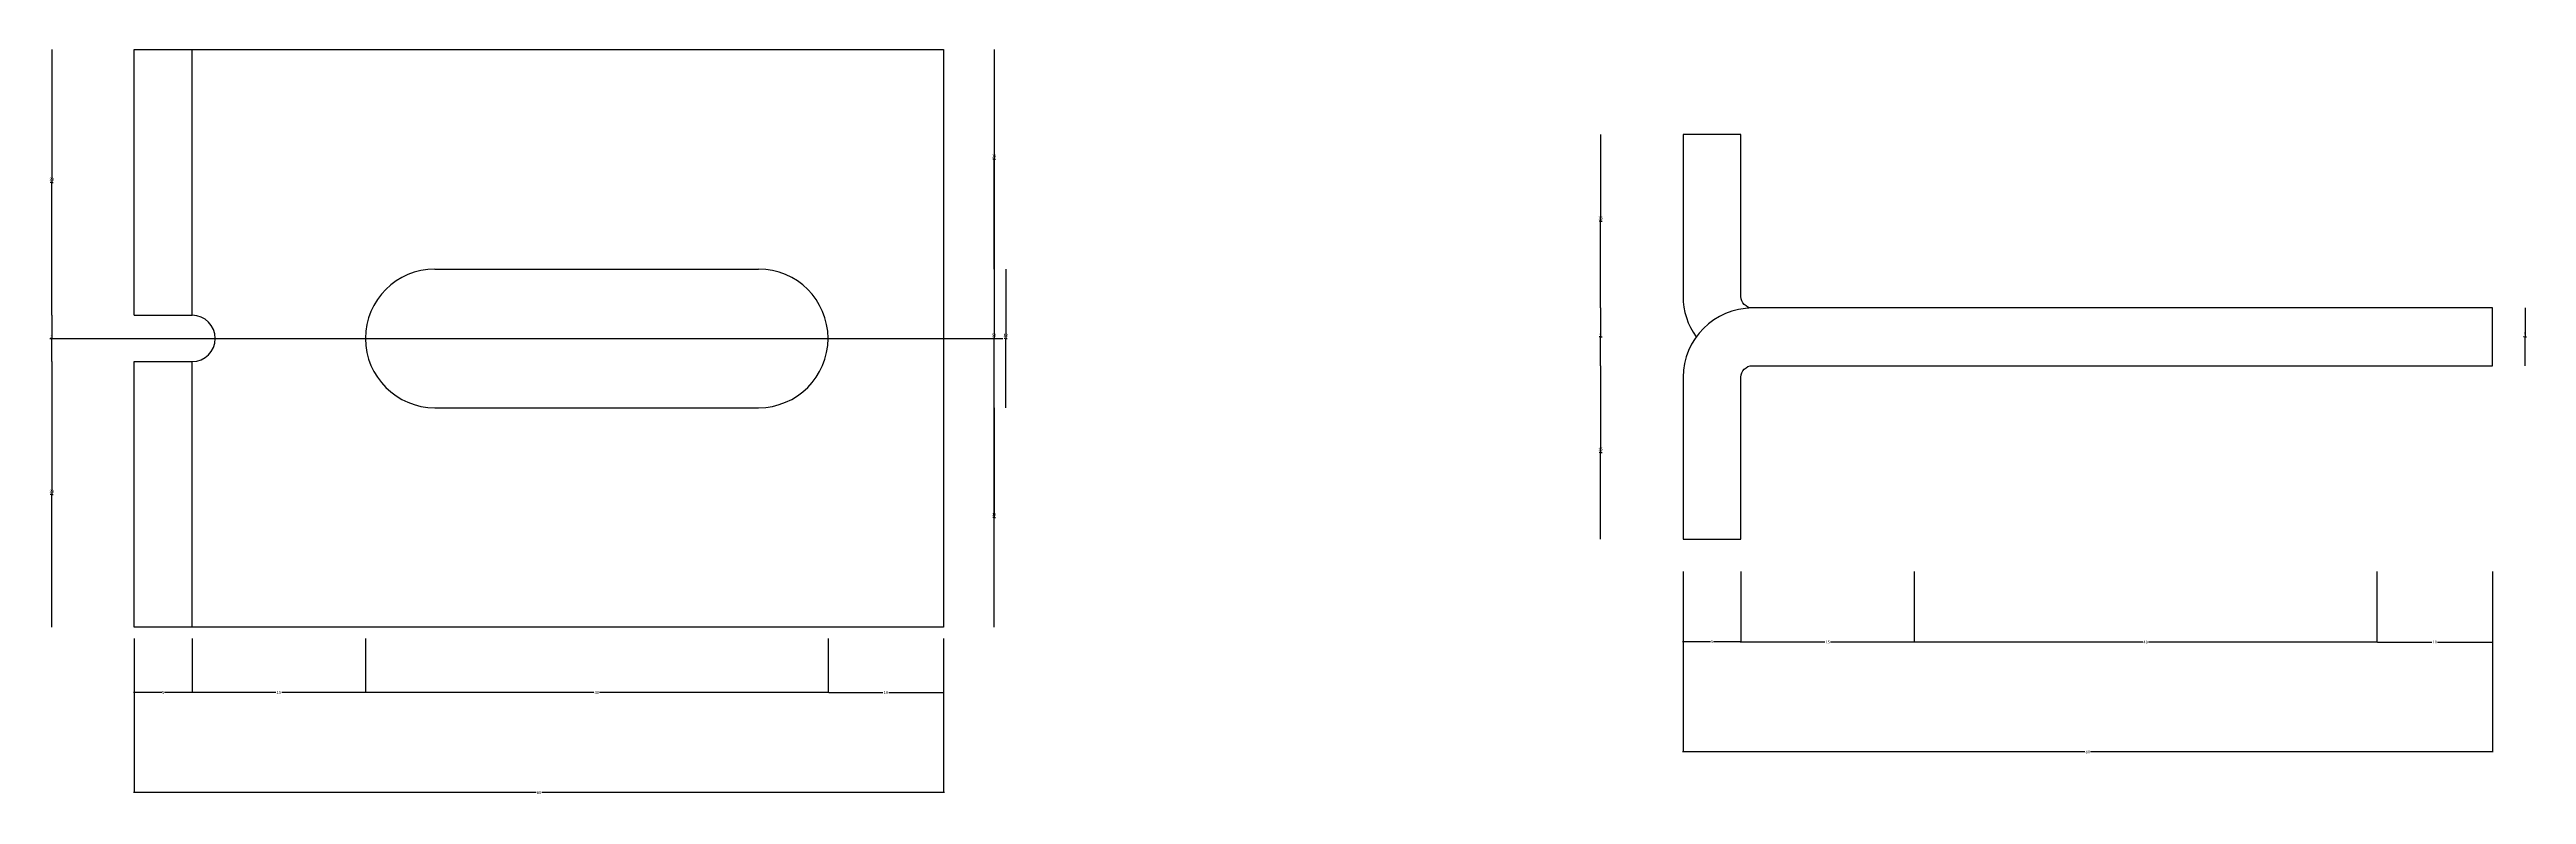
# Model space of a CAD drawing. Header units: metres. Extents: x -208167 to 103314, y -235023 to -104369.
# Drawn here: x 97770 to 98627, y -105827 to -105569 of the extents above; entities that cross this region are included whole.
import ezdxf

# ---------------------------------------------------------------- set-up
doc = ezdxf.new("R2010")
doc.units = ezdxf.units.M
for name, color, linetype in [('3', 3, 'Continuous'), ('4', 4, 'Continuous'), ('7', 7, 'Continuous'), ('DIM', 3, 'Continuous'), ('PUB_DIM', 3, 'Continuous')]:
    doc.layers.add(name, color=color, linetype=linetype)
doc.dimstyles.get("Standard").update_dxf_attribs({"dimtxt": 2.5, "dimasz": 2.5, "dimexe": 1.25, "dimexo": 0.625, "dimtad": 1, "dimcen": 2.5, "dimazin": 3, "dimtfac": 1, "dimtmove": 0, "dimatfit": 3})

msp = doc.modelspace()

# ---------------------------------------------------------------- blocks, each defined once
blk = doc.blocks.new('_CLOSEDFILLED')
at = {"color": 0, "linetype": 'BYBLOCK'}
blk.add_solid([(-1, 0.2), (0, 0), (-1, -0.2)], dxfattribs=at)
blk = doc.blocks.new('*D1')
for p, q in [((97879.13, -105772.71), (97879.13, -105791.37)), ((98039.13, -105772.71), (98039.13, -105791.37)), ((97958.13, -105791.37), (97878.88, -105791.37)), ((98039.38, -105791.37), (97960.13, -105791.37))]:
    blk.add_line(p, q)
at = {"layer": 'Defpoints'}
for p in [(97879.13, -105772.71), (98039.13, -105772.71), (98039.13, -105791.37)]:
    blk.add_point(p, dxfattribs=at)
at = {"layer": 'DIM', "xscale": 0.25, "yscale": 0.25}
blk.add_blockref('_CLOSEDFILLED', (97879.13, -105791.37), dxfattribs=at)
at = {"layer": 'DIM', "xscale": 0.25, "yscale": 0.25, "rotation": 180}
blk.add_blockref('_CLOSEDFILLED', (98039.13, -105791.37), dxfattribs=at)
at = {"layer": 'DIM', "insert": (97959.13, -105791.37), "char_height": 1, "attachment_point": 5}
blk.add_mtext('40', dxfattribs=at)
blk = doc.blocks.new('*D2')
for p, q in [((97799.13, -105772.71), (97799.13, -105826)), ((98079.13, -105772.71), (98079.13, -105826)), ((97938.13, -105826), (97798.88, -105826)), ((98079.38, -105826), (97940.13, -105826))]:
    blk.add_line(p, q)
at = {"layer": 'Defpoints'}
for p in [(97799.13, -105772.71), (98079.13, -105772.71), (98079.13, -105826)]:
    blk.add_point(p, dxfattribs=at)
at = {"layer": 'DIM', "xscale": 0.25, "yscale": 0.25}
blk.add_blockref('_CLOSEDFILLED', (97799.13, -105826), dxfattribs=at)
at = {"layer": 'DIM', "xscale": 0.25, "yscale": 0.25, "rotation": 180}
blk.add_blockref('_CLOSEDFILLED', (98079.13, -105826), dxfattribs=at)
at = {"layer": 'DIM', "insert": (97939.13, -105826), "char_height": 1, "attachment_point": 5}
blk.add_mtext('80', dxfattribs=at)
blk = doc.blocks.new('*D3')
for p, q in [((98039.13, -105772.71), (98039.13, -105791.37)), ((98079.13, -105772.71), (98079.13, -105791.37)), ((98039.38, -105791.37), (98058.13, -105791.37)), ((98060.13, -105791.37), (98078.88, -105791.37))]:
    blk.add_line(p, q)
at = {"layer": 'Defpoints'}
for p in [(98039.13, -105772.71), (98079.13, -105772.71), (98039.13, -105791.37)]:
    blk.add_point(p, dxfattribs=at)
at = {"layer": 'DIM', "xscale": 0.25, "yscale": 0.25, "rotation": 180}
blk.add_blockref('_CLOSEDFILLED', (98039.13, -105791.37), dxfattribs=at)
at = {"layer": 'DIM', "xscale": 0.25, "yscale": 0.25}
blk.add_blockref('_CLOSEDFILLED', (98079.13, -105791.37), dxfattribs=at)
at = {"layer": 'DIM', "insert": (98059.13, -105791.37), "char_height": 1, "attachment_point": 5}
blk.add_mtext('10', dxfattribs=at)
blk = doc.blocks.new('*D4')
for p, q in [((98096.59, -105568.79), (98096.59, -105606.79)), ((98096.34, -105606.79), (98096.09, -105606.79)), ((98096.59, -105644.79), (98096.59, -105606.79)), ((98096.59, -105606.79), (98096.59, -105606.79)), ((98096.84, -105606.79), (98097.09, -105606.79))]:
    blk.add_line(p, q)
at = {"layer": 'Defpoints'}
for p in [(98096.59, -105568.79), (98096.59, -105606.79), (98096.59, -105644.79)]:
    blk.add_point(p, dxfattribs=at)
at = {"layer": 'DIM', "xscale": 0.25, "yscale": 0.25}
blk.add_blockref('_CLOSEDFILLED', (98096.59, -105606.79), dxfattribs=at)
at = {"layer": 'DIM', "xscale": 0.25, "yscale": 0.25, "rotation": 180}
blk.add_blockref('_CLOSEDFILLED', (98096.59, -105606.79), dxfattribs=at)
at = {"layer": 'DIM', "insert": (98096.59, -105605.665), "char_height": 1, "attachment_point": 5}
blk.add_mtext('19', dxfattribs=at)
blk = doc.blocks.new('*D5')
for p, q in [((98096.59, -105692.79), (98096.59, -105730.79)), ((98096.34, -105730.79), (98096.09, -105730.79)), ((98096.59, -105768.79), (98096.59, -105730.79)), ((98096.59, -105730.79), (98096.59, -105730.79)), ((98096.84, -105730.79), (98097.09, -105730.79))]:
    blk.add_line(p, q)
at = {"layer": 'Defpoints'}
for p in [(98096.59, -105692.79), (98096.59, -105730.79), (98096.59, -105768.79)]:
    blk.add_point(p, dxfattribs=at)
at = {"layer": 'DIM', "xscale": 0.25, "yscale": 0.25}
blk.add_blockref('_CLOSEDFILLED', (98096.59, -105730.79), dxfattribs=at)
at = {"layer": 'DIM', "xscale": 0.25, "yscale": 0.25, "rotation": 180}
blk.add_blockref('_CLOSEDFILLED', (98096.59, -105730.79), dxfattribs=at)
at = {"layer": 'DIM', "insert": (98096.59, -105729.665), "char_height": 1, "attachment_point": 5}
blk.add_mtext('19', dxfattribs=at)
blk = doc.blocks.new('*D6')
for p, q in [((98096.59, -105568.79), (98096.59, -105668.79)), ((98096.34, -105668.79), (98096.09, -105668.79)), ((98096.59, -105768.79), (98096.59, -105668.79)), ((98096.59, -105668.79), (98096.59, -105668.79)), ((98096.84, -105668.79), (98097.09, -105668.79))]:
    blk.add_line(p, q)
at = {"layer": 'Defpoints'}
for p in [(98096.59, -105568.79), (98096.59, -105668.79), (98096.59, -105768.79)]:
    blk.add_point(p, dxfattribs=at)
at = {"layer": 'DIM', "xscale": 0.25, "yscale": 0.25}
blk.add_blockref('_CLOSEDFILLED', (98096.59, -105668.79), dxfattribs=at)
at = {"layer": 'DIM', "xscale": 0.25, "yscale": 0.25, "rotation": 180}
blk.add_blockref('_CLOSEDFILLED', (98096.59, -105668.79), dxfattribs=at)
at = {"layer": 'DIM', "insert": (98096.59, -105667.665), "char_height": 1, "attachment_point": 5}
blk.add_mtext('50', dxfattribs=at)
blk = doc.blocks.new('*D7')
for p, q in [((98100.59, -105644.79), (98100.59, -105668.79)), ((98100.34, -105668.79), (98100.09, -105668.79)), ((98100.59, -105692.79), (98100.59, -105668.79)), ((98100.59, -105668.79), (98100.59, -105668.79)), ((98100.84, -105668.79), (98101.09, -105668.79))]:
    blk.add_line(p, q)
at = {"layer": 'Defpoints'}
for p in [(98100.59, -105644.79), (98100.59, -105668.79), (98100.59, -105692.79)]:
    blk.add_point(p, dxfattribs=at)
at = {"layer": 'DIM', "xscale": 0.25, "yscale": 0.25}
blk.add_blockref('_CLOSEDFILLED', (98100.59, -105668.79), dxfattribs=at)
at = {"layer": 'DIM', "xscale": 0.25, "yscale": 0.25, "rotation": 180}
blk.add_blockref('_CLOSEDFILLED', (98100.59, -105668.79), dxfattribs=at)
at = {"layer": 'DIM', "insert": (98100.59, -105667.665), "char_height": 1, "attachment_point": 5}
blk.add_mtext('12', dxfattribs=at)
blk = doc.blocks.new('*D8')
for p, q in [((97770.58, -105568.79), (97770.58, -105614.79)), ((97770.33, -105614.79), (97770.08, -105614.79)), ((97770.58, -105660.79), (97770.58, -105614.79)), ((97770.58, -105614.79), (97770.58, -105614.79)), ((97770.83, -105614.79), (97771.08, -105614.79))]:
    blk.add_line(p, q)
at = {"layer": 'Defpoints'}
for p in [(97770.58, -105568.79), (97770.58, -105614.79), (97770.58, -105660.79)]:
    blk.add_point(p, dxfattribs=at)
at = {"layer": 'PUB_DIM', "xscale": 0.25, "yscale": 0.25}
blk.add_blockref('_CLOSEDFILLED', (97770.58, -105614.79), dxfattribs=at)
at = {"layer": 'PUB_DIM', "xscale": 0.25, "yscale": 0.25, "rotation": 180}
blk.add_blockref('_CLOSEDFILLED', (97770.58, -105614.79), dxfattribs=at)
at = {"layer": 'PUB_DIM', "insert": (97770.58, -105613.665), "char_height": 1, "attachment_point": 5}
blk.add_mtext('23', dxfattribs=at)
blk = doc.blocks.new('*D9')
for p, q in [((97819.13, -105772.71), (97819.13, -105791.37)), ((97879.13, -105772.71), (97879.13, -105791.37)), ((97848.13, -105791.37), (97818.88, -105791.37)), ((97879.38, -105791.37), (97850.13, -105791.37))]:
    blk.add_line(p, q)
at = {"layer": 'Defpoints'}
for p in [(97819.13, -105772.71), (97879.13, -105772.71), (97879.13, -105791.37)]:
    blk.add_point(p, dxfattribs=at)
at = {"layer": 'DIM', "xscale": 0.25, "yscale": 0.25}
blk.add_blockref('_CLOSEDFILLED', (97819.13, -105791.37), dxfattribs=at)
at = {"layer": 'DIM', "xscale": 0.25, "yscale": 0.25, "rotation": 180}
blk.add_blockref('_CLOSEDFILLED', (97879.13, -105791.37), dxfattribs=at)
at = {"layer": 'DIM', "insert": (97849.13, -105791.37), "char_height": 1, "attachment_point": 5}
blk.add_mtext('15', dxfattribs=at)
blk = doc.blocks.new('*D10')
for p, q in [((97799.13, -105772.71), (97799.13, -105791.37)), ((97819.13, -105772.71), (97819.13, -105791.37)), ((97808.63, -105791.37), (97798.88, -105791.37)), ((97819.38, -105791.37), (97809.63, -105791.37))]:
    blk.add_line(p, q)
at = {"layer": 'Defpoints'}
for p in [(97799.13, -105772.71), (97819.13, -105772.71), (97819.13, -105791.37)]:
    blk.add_point(p, dxfattribs=at)
at = {"layer": 'DIM', "xscale": 0.25, "yscale": 0.25}
blk.add_blockref('_CLOSEDFILLED', (97799.13, -105791.37), dxfattribs=at)
at = {"layer": 'DIM', "xscale": 0.25, "yscale": 0.25, "rotation": 180}
blk.add_blockref('_CLOSEDFILLED', (97819.13, -105791.37), dxfattribs=at)
at = {"layer": 'DIM', "insert": (97809.13, -105791.37), "char_height": 1, "attachment_point": 5}
blk.add_mtext('5', dxfattribs=at)
blk = doc.blocks.new('*D11')
for p, q in [((97770.58, -105660.79), (97770.58, -105668.79)), ((97770.33, -105668.79), (97770.08, -105668.79)), ((97770.58, -105676.79), (97770.58, -105668.79)), ((97770.58, -105668.79), (97770.58, -105668.79)), ((97770.83, -105668.79), (97771.08, -105668.79))]:
    blk.add_line(p, q)
at = {"layer": 'Defpoints'}
for p in [(97770.58, -105660.79), (97770.58, -105668.79), (97770.58, -105676.79)]:
    blk.add_point(p, dxfattribs=at)
at = {"layer": 'PUB_DIM', "xscale": 0.25, "yscale": 0.25}
blk.add_blockref('_CLOSEDFILLED', (97770.58, -105668.79), dxfattribs=at)
at = {"layer": 'PUB_DIM', "xscale": 0.25, "yscale": 0.25, "rotation": 180}
blk.add_blockref('_CLOSEDFILLED', (97770.58, -105668.79), dxfattribs=at)
at = {"layer": 'PUB_DIM', "insert": (97770.58, -105667.665), "char_height": 1, "attachment_point": 5}
blk.add_mtext('4', dxfattribs=at)
blk = doc.blocks.new('*D12')
for p, q in [((97770.58, -105676.79), (97770.58, -105722.79)), ((97770.33, -105722.79), (97770.08, -105722.79)), ((97770.58, -105768.79), (97770.58, -105722.79)), ((97770.58, -105722.79), (97770.58, -105722.79)), ((97770.83, -105722.79), (97771.08, -105722.79))]:
    blk.add_line(p, q)
at = {"layer": 'Defpoints'}
for p in [(97770.58, -105676.79), (97770.58, -105722.79), (97770.58, -105768.79)]:
    blk.add_point(p, dxfattribs=at)
at = {"layer": 'PUB_DIM', "xscale": 0.25, "yscale": 0.25}
blk.add_blockref('_CLOSEDFILLED', (97770.58, -105722.79), dxfattribs=at)
at = {"layer": 'PUB_DIM', "xscale": 0.25, "yscale": 0.25, "rotation": 180}
blk.add_blockref('_CLOSEDFILLED', (97770.58, -105722.79), dxfattribs=at)
at = {"layer": 'PUB_DIM', "insert": (97770.58, -105721.665), "char_height": 1, "attachment_point": 5}
blk.add_mtext('23', dxfattribs=at)
blk = doc.blocks.new('*D13')
for p, q in [((98334.92, -105749.5), (98334.92, -105773.76)), ((98354.92, -105749.5), (98354.92, -105773.76)), ((98344.42, -105773.76), (98334.67, -105773.76)), ((98355.17, -105773.76), (98345.42, -105773.76))]:
    blk.add_line(p, q)
at = {"layer": 'Defpoints'}
for p in [(98334.92, -105749.5), (98354.92, -105749.5), (98354.92, -105773.76)]:
    blk.add_point(p, dxfattribs=at)
at = {"layer": 'DIM', "xscale": 0.25, "yscale": 0.25}
blk.add_blockref('_CLOSEDFILLED', (98334.92, -105773.76), dxfattribs=at)
at = {"layer": 'DIM', "xscale": 0.25, "yscale": 0.25, "rotation": 180}
blk.add_blockref('_CLOSEDFILLED', (98354.92, -105773.76), dxfattribs=at)
at = {"layer": 'DIM', "insert": (98344.92, -105773.76), "char_height": 1, "attachment_point": 5}
blk.add_mtext('5', dxfattribs=at)
blk = doc.blocks.new('*D14')
for p, q in [((98626.18, -105658.24), (98626.18, -105668.24)), ((98625.93, -105668.24), (98625.68, -105668.24)), ((98626.18, -105678.24), (98626.18, -105668.24)), ((98626.18, -105668.24), (98626.18, -105668.24)), ((98626.43, -105668.24), (98626.68, -105668.24))]:
    blk.add_line(p, q)
at = {"layer": 'Defpoints'}
for p in [(98626.18, -105658.24), (98626.18, -105668.24), (98626.18, -105678.24)]:
    blk.add_point(p, dxfattribs=at)
at = {"layer": 'DIM', "xscale": 0.25, "yscale": 0.25}
blk.add_blockref('_CLOSEDFILLED', (98626.18, -105668.24), dxfattribs=at)
at = {"layer": 'DIM', "xscale": 0.25, "yscale": 0.25, "rotation": 180}
blk.add_blockref('_CLOSEDFILLED', (98626.18, -105668.24), dxfattribs=at)
at = {"layer": 'DIM', "insert": (98626.18, -105667.115), "char_height": 1, "attachment_point": 5}
blk.add_mtext('5', dxfattribs=at)
blk = doc.blocks.new('*D15')
for p, q in [((98574.92, -105749.5), (98574.92, -105773.89)), ((98614.92, -105749.5), (98614.92, -105773.89)), ((98575.17, -105773.89), (98593.92, -105773.89)), ((98595.92, -105773.89), (98614.67, -105773.89))]:
    blk.add_line(p, q)
at = {"layer": 'Defpoints'}
for p in [(98574.92, -105749.5), (98614.92, -105749.5), (98574.92, -105773.89)]:
    blk.add_point(p, dxfattribs=at)
at = {"layer": 'DIM', "xscale": 0.25, "yscale": 0.25, "rotation": 180}
blk.add_blockref('_CLOSEDFILLED', (98574.92, -105773.89), dxfattribs=at)
at = {"layer": 'DIM', "xscale": 0.25, "yscale": 0.25}
blk.add_blockref('_CLOSEDFILLED', (98614.92, -105773.89), dxfattribs=at)
at = {"layer": 'DIM', "insert": (98594.92, -105773.89), "char_height": 1, "attachment_point": 5}
blk.add_mtext('10', dxfattribs=at)
blk = doc.blocks.new('*D16')
for p, q in [((98414.92, -105749.5), (98414.92, -105773.89)), ((98574.92, -105749.5), (98574.92, -105773.89)), ((98493.92, -105773.89), (98414.67, -105773.89)), ((98575.17, -105773.89), (98495.92, -105773.89))]:
    blk.add_line(p, q)
at = {"layer": 'Defpoints'}
for p in [(98414.92, -105749.5), (98574.92, -105749.5), (98574.92, -105773.89)]:
    blk.add_point(p, dxfattribs=at)
at = {"layer": 'DIM', "xscale": 0.25, "yscale": 0.25}
blk.add_blockref('_CLOSEDFILLED', (98414.92, -105773.89), dxfattribs=at)
at = {"layer": 'DIM', "xscale": 0.25, "yscale": 0.25, "rotation": 180}
blk.add_blockref('_CLOSEDFILLED', (98574.92, -105773.89), dxfattribs=at)
at = {"layer": 'DIM', "insert": (98494.92, -105773.89), "char_height": 1, "attachment_point": 5}
blk.add_mtext('40', dxfattribs=at)
blk = doc.blocks.new('*D17')
for p, q in [((98354.92, -105749.5), (98354.92, -105773.89)), ((98414.92, -105749.5), (98414.92, -105773.89)), ((98383.92, -105773.89), (98354.67, -105773.89)), ((98415.17, -105773.89), (98385.92, -105773.89))]:
    blk.add_line(p, q)
at = {"layer": 'Defpoints'}
for p in [(98354.92, -105749.5), (98414.92, -105749.5), (98414.92, -105773.89)]:
    blk.add_point(p, dxfattribs=at)
at = {"layer": 'DIM', "xscale": 0.25, "yscale": 0.25}
blk.add_blockref('_CLOSEDFILLED', (98354.92, -105773.89), dxfattribs=at)
at = {"layer": 'DIM', "xscale": 0.25, "yscale": 0.25, "rotation": 180}
blk.add_blockref('_CLOSEDFILLED', (98414.92, -105773.89), dxfattribs=at)
at = {"layer": 'DIM', "insert": (98384.92, -105773.89), "char_height": 1, "attachment_point": 5}
blk.add_mtext('15', dxfattribs=at)
blk = doc.blocks.new('*D18')
for p, q in [((98334.92, -105749.5), (98334.92, -105811.91)), ((98614.92, -105749.5), (98614.92, -105811.91)), ((98473.92, -105811.91), (98334.67, -105811.91)), ((98615.17, -105811.91), (98475.92, -105811.91))]:
    blk.add_line(p, q)
at = {"layer": 'Defpoints'}
for p in [(98334.92, -105749.5), (98614.92, -105749.5), (98614.92, -105811.91)]:
    blk.add_point(p, dxfattribs=at)
at = {"layer": 'DIM', "xscale": 0.25, "yscale": 0.25}
blk.add_blockref('_CLOSEDFILLED', (98334.92, -105811.91), dxfattribs=at)
at = {"layer": 'DIM', "xscale": 0.25, "yscale": 0.25, "rotation": 180}
blk.add_blockref('_CLOSEDFILLED', (98614.92, -105811.91), dxfattribs=at)
at = {"layer": 'DIM', "insert": (98474.92, -105811.91), "char_height": 1, "attachment_point": 5}
blk.add_mtext('80', dxfattribs=at)
blk = doc.blocks.new('*D19')
for p, q in [((98306.38, -105598.24), (98306.38, -105628.24)), ((98306.13, -105628.24), (98305.88, -105628.24)), ((98306.38, -105658.24), (98306.38, -105628.24)), ((98306.38, -105628.24), (98306.38, -105628.24)), ((98306.63, -105628.24), (98306.88, -105628.24))]:
    blk.add_line(p, q)
at = {"layer": 'Defpoints'}
for p in [(98306.38, -105598.24), (98306.38, -105628.24), (98306.38, -105658.24)]:
    blk.add_point(p, dxfattribs=at)
at = {"layer": 'DIM', "xscale": 0.25, "yscale": 0.25}
blk.add_blockref('_CLOSEDFILLED', (98306.38, -105628.24), dxfattribs=at)
at = {"layer": 'DIM', "xscale": 0.25, "yscale": 0.25, "rotation": 180}
blk.add_blockref('_CLOSEDFILLED', (98306.38, -105628.24), dxfattribs=at)
at = {"layer": 'DIM', "insert": (98306.38, -105627.115), "char_height": 1, "attachment_point": 5}
blk.add_mtext('15', dxfattribs=at)
blk = doc.blocks.new('*D20')
for p, q in [((98306.38, -105658.24), (98306.38, -105668.24)), ((98306.13, -105668.24), (98305.88, -105668.24)), ((98306.38, -105678.24), (98306.38, -105668.24)), ((98306.38, -105668.24), (98306.38, -105668.24)), ((98306.63, -105668.24), (98306.88, -105668.24))]:
    blk.add_line(p, q)
at = {"layer": 'Defpoints'}
for p in [(98306.38, -105658.24), (98306.38, -105668.24), (98306.38, -105678.24)]:
    blk.add_point(p, dxfattribs=at)
at = {"layer": 'DIM', "xscale": 0.25, "yscale": 0.25}
blk.add_blockref('_CLOSEDFILLED', (98306.38, -105668.24), dxfattribs=at)
at = {"layer": 'DIM', "xscale": 0.25, "yscale": 0.25, "rotation": 180}
blk.add_blockref('_CLOSEDFILLED', (98306.38, -105668.24), dxfattribs=at)
at = {"layer": 'DIM', "insert": (98306.38, -105667.115), "char_height": 1, "attachment_point": 5}
blk.add_mtext('5', dxfattribs=at)
blk = doc.blocks.new('*D21')
for p, q in [((98306.38, -105678.24), (98306.38, -105708.24)), ((98306.13, -105708.24), (98305.88, -105708.24)), ((98306.38, -105738.24), (98306.38, -105708.24)), ((98306.38, -105708.24), (98306.38, -105708.24)), ((98306.63, -105708.24), (98306.88, -105708.24))]:
    blk.add_line(p, q)
at = {"layer": 'Defpoints'}
for p in [(98306.38, -105678.24), (98306.38, -105708.24), (98306.38, -105738.24)]:
    blk.add_point(p, dxfattribs=at)
at = {"layer": 'DIM', "xscale": 0.25, "yscale": 0.25}
blk.add_blockref('_CLOSEDFILLED', (98306.38, -105708.24), dxfattribs=at)
at = {"layer": 'DIM', "xscale": 0.25, "yscale": 0.25, "rotation": 180}
blk.add_blockref('_CLOSEDFILLED', (98306.38, -105708.24), dxfattribs=at)
at = {"layer": 'DIM', "insert": (98306.38, -105707.115), "char_height": 1, "attachment_point": 5}
blk.add_mtext('15', dxfattribs=at)

# ---------------------------------------------------------------- dimensions: what is measured, and where the dimension line sits
at = {"layer": 'DIM'}
for base, p1, p2, text, picture, middle in [((98096.59, -105606.79), (98096.59, -105568.79), (98096.59, -105644.79), '19', '*D4', (98096.59, -105605.665)), ((98096.59, -105668.79), (98096.59, -105568.79), (98096.59, -105768.79), '50', '*D6', (98096.59, -105667.665)), ((98306.38, -105628.24), (98306.38, -105598.24), (98306.38, -105658.24), '15', '*D19', (98306.38, -105627.115)), ((98100.59, -105668.79), (98100.59, -105692.79), (98100.59, -105644.79), '12', '*D7', (98100.59, -105667.665)), ((98306.38, -105668.24), (98306.38, -105658.24), (98306.38, -105678.24), '5', '*D20', (98306.38, -105667.115)), ((98626.18, -105668.24), (98626.18, -105678.24), (98626.18, -105658.24), '5', '*D14', (98626.18, -105667.115)), ((98306.38, -105708.24), (98306.38, -105678.24), (98306.38, -105738.24), '15', '*D21', (98306.38, -105707.115)), ((98096.59, -105730.79), (98096.59, -105768.79), (98096.59, -105692.79), '19', '*D5', (98096.59, -105729.665)), ((98354.92, -105773.76), (98354.92, -105749.5), (98334.92, -105749.5), '5', '*D13', (98344.92, -105773.76)), ((98614.92, -105811.91), (98614.92, -105749.5), (98334.92, -105749.5), '80', '*D18', (98474.92, -105811.91)), ((98414.92, -105773.89), (98414.92, -105749.5), (98354.92, -105749.5), '15', '*D17', (98384.92, -105773.89)), ((98574.92, -105773.89), (98574.92, -105749.5), (98414.92, -105749.5), '40', '*D16', (98494.92, -105773.89)), ((98574.92, -105773.89), (98574.92, -105749.5), (98614.92, -105749.5), '10', '*D15', (98594.92, -105773.89)), ((98079.13, -105826), (98079.13, -105772.71), (97799.13, -105772.71), '80', '*D2', (97939.13, -105826)), ((97819.13, -105791.37), (97819.13, -105772.71), (97799.13, -105772.71), '5', '*D10', (97809.13, -105791.37)), ((97879.13, -105791.37), (97879.13, -105772.71), (97819.13, -105772.71), '15', '*D9', (97849.13, -105791.37)), ((98039.13, -105791.37), (98039.13, -105772.71), (97879.13, -105772.71), '40', '*D1', (97959.13, -105791.37)), ((98039.13, -105791.37), (98039.13, -105772.71), (98079.13, -105772.71), '10', '*D3', (98059.13, -105791.37))]:
    dim = msp.add_linear_dim(base=base, p1=p1, p2=p2, text=text, dimstyle='Standard', dxfattribs=at)
    dim.commit()
    dim.dimension.update_dxf_attribs({"geometry": picture, "text_midpoint": middle})
at = {"layer": 'PUB_DIM'}
for base, p1, p2, text, picture, middle in [((97770.58, -105614.79), (97770.58, -105568.79), (97770.58, -105660.79), '23', '*D8', (97770.58, -105613.665)), ((97770.58, -105668.79), (97770.58, -105660.79), (97770.58, -105676.79), '4', '*D11', (97770.58, -105667.665)), ((97770.58, -105722.79), (97770.58, -105676.79), (97770.58, -105768.79), '23', '*D12', (97770.58, -105721.665))]:
    dim = msp.add_linear_dim(base=base, p1=p1, p2=p2, text=text, dimstyle='Standard', dxfattribs=at)
    dim.commit()
    dim.dimension.update_dxf_attribs({"geometry": picture, "text_midpoint": middle})

# ---------------------------------------------------------------- linework, layer by layer
at = {"layer": '3'}
for p, q in [((97819.13, -105660.79), (97819.13, -105568.79)), ((97769.9, -105668.79), (98099.59, -105668.79))]:
    msp.add_line(p, q, dxfattribs=at)
at = {"layer": '4'}
for p, q in [((97799.13, -105568.79), (98079.13, -105568.79)), ((97799.13, -105660.79), (97799.13, -105568.79)), ((98079.13, -105568.79), (98079.13, -105768.79)), ((97799.13, -105660.79), (97819.13, -105660.79)), ((97799.13, -105676.79), (97819.13, -105676.79)), ((97799.13, -105768.79), (97799.13, -105676.79)), ((98079.13, -105768.79), (97799.13, -105768.79))]:
    msp.add_line(p, q, dxfattribs=at)
msp.add_lwpolyline([(98358.92, -105658.24, 0.41), (98334.92, -105682.24), (98334.92, -105738.24), (98354.92, -105738.24), (98354.92, -105682.24, -0.41), (98358.92, -105678.24), (98614.92, -105678.24), (98614.92, -105658.24), (98358.92, -105658.24, -0.41), (98354.92, -105654.24), (98354.92, -105598.24), (98334.92, -105598.24), (98334.92, -105654.24, 0.16), (98339.43, -105668.24, 1.04)], format="xyb", dxfattribs=at)
msp.add_arc((97819.13, -105668.79), 8, 270, 90, dxfattribs=at)
at = {"layer": '7'}
for p, q in [((97903.13, -105644.79), (98015.13, -105644.79)), ((97819.13, -105768.79), (97819.13, -105676.79)), ((97903.13, -105692.79), (98015.13, -105692.79))]:
    msp.add_line(p, q, dxfattribs=at)
for centre, start, end in [((97903.13, -105668.79), 90, 270), ((98015.13, -105668.79), 270, 90)]:
    msp.add_arc(centre, 24, start, end, dxfattribs=at)

msp.set_redraw_order([(e.dxf.handle, doc.entitydb.next_handle()) for e in msp.query("TEXT MTEXT ATTDEF DIMENSION ARC_DIMENSION")])  # texts and dimensions are drawn at this point

doc.saveas('drawing.dxf')
